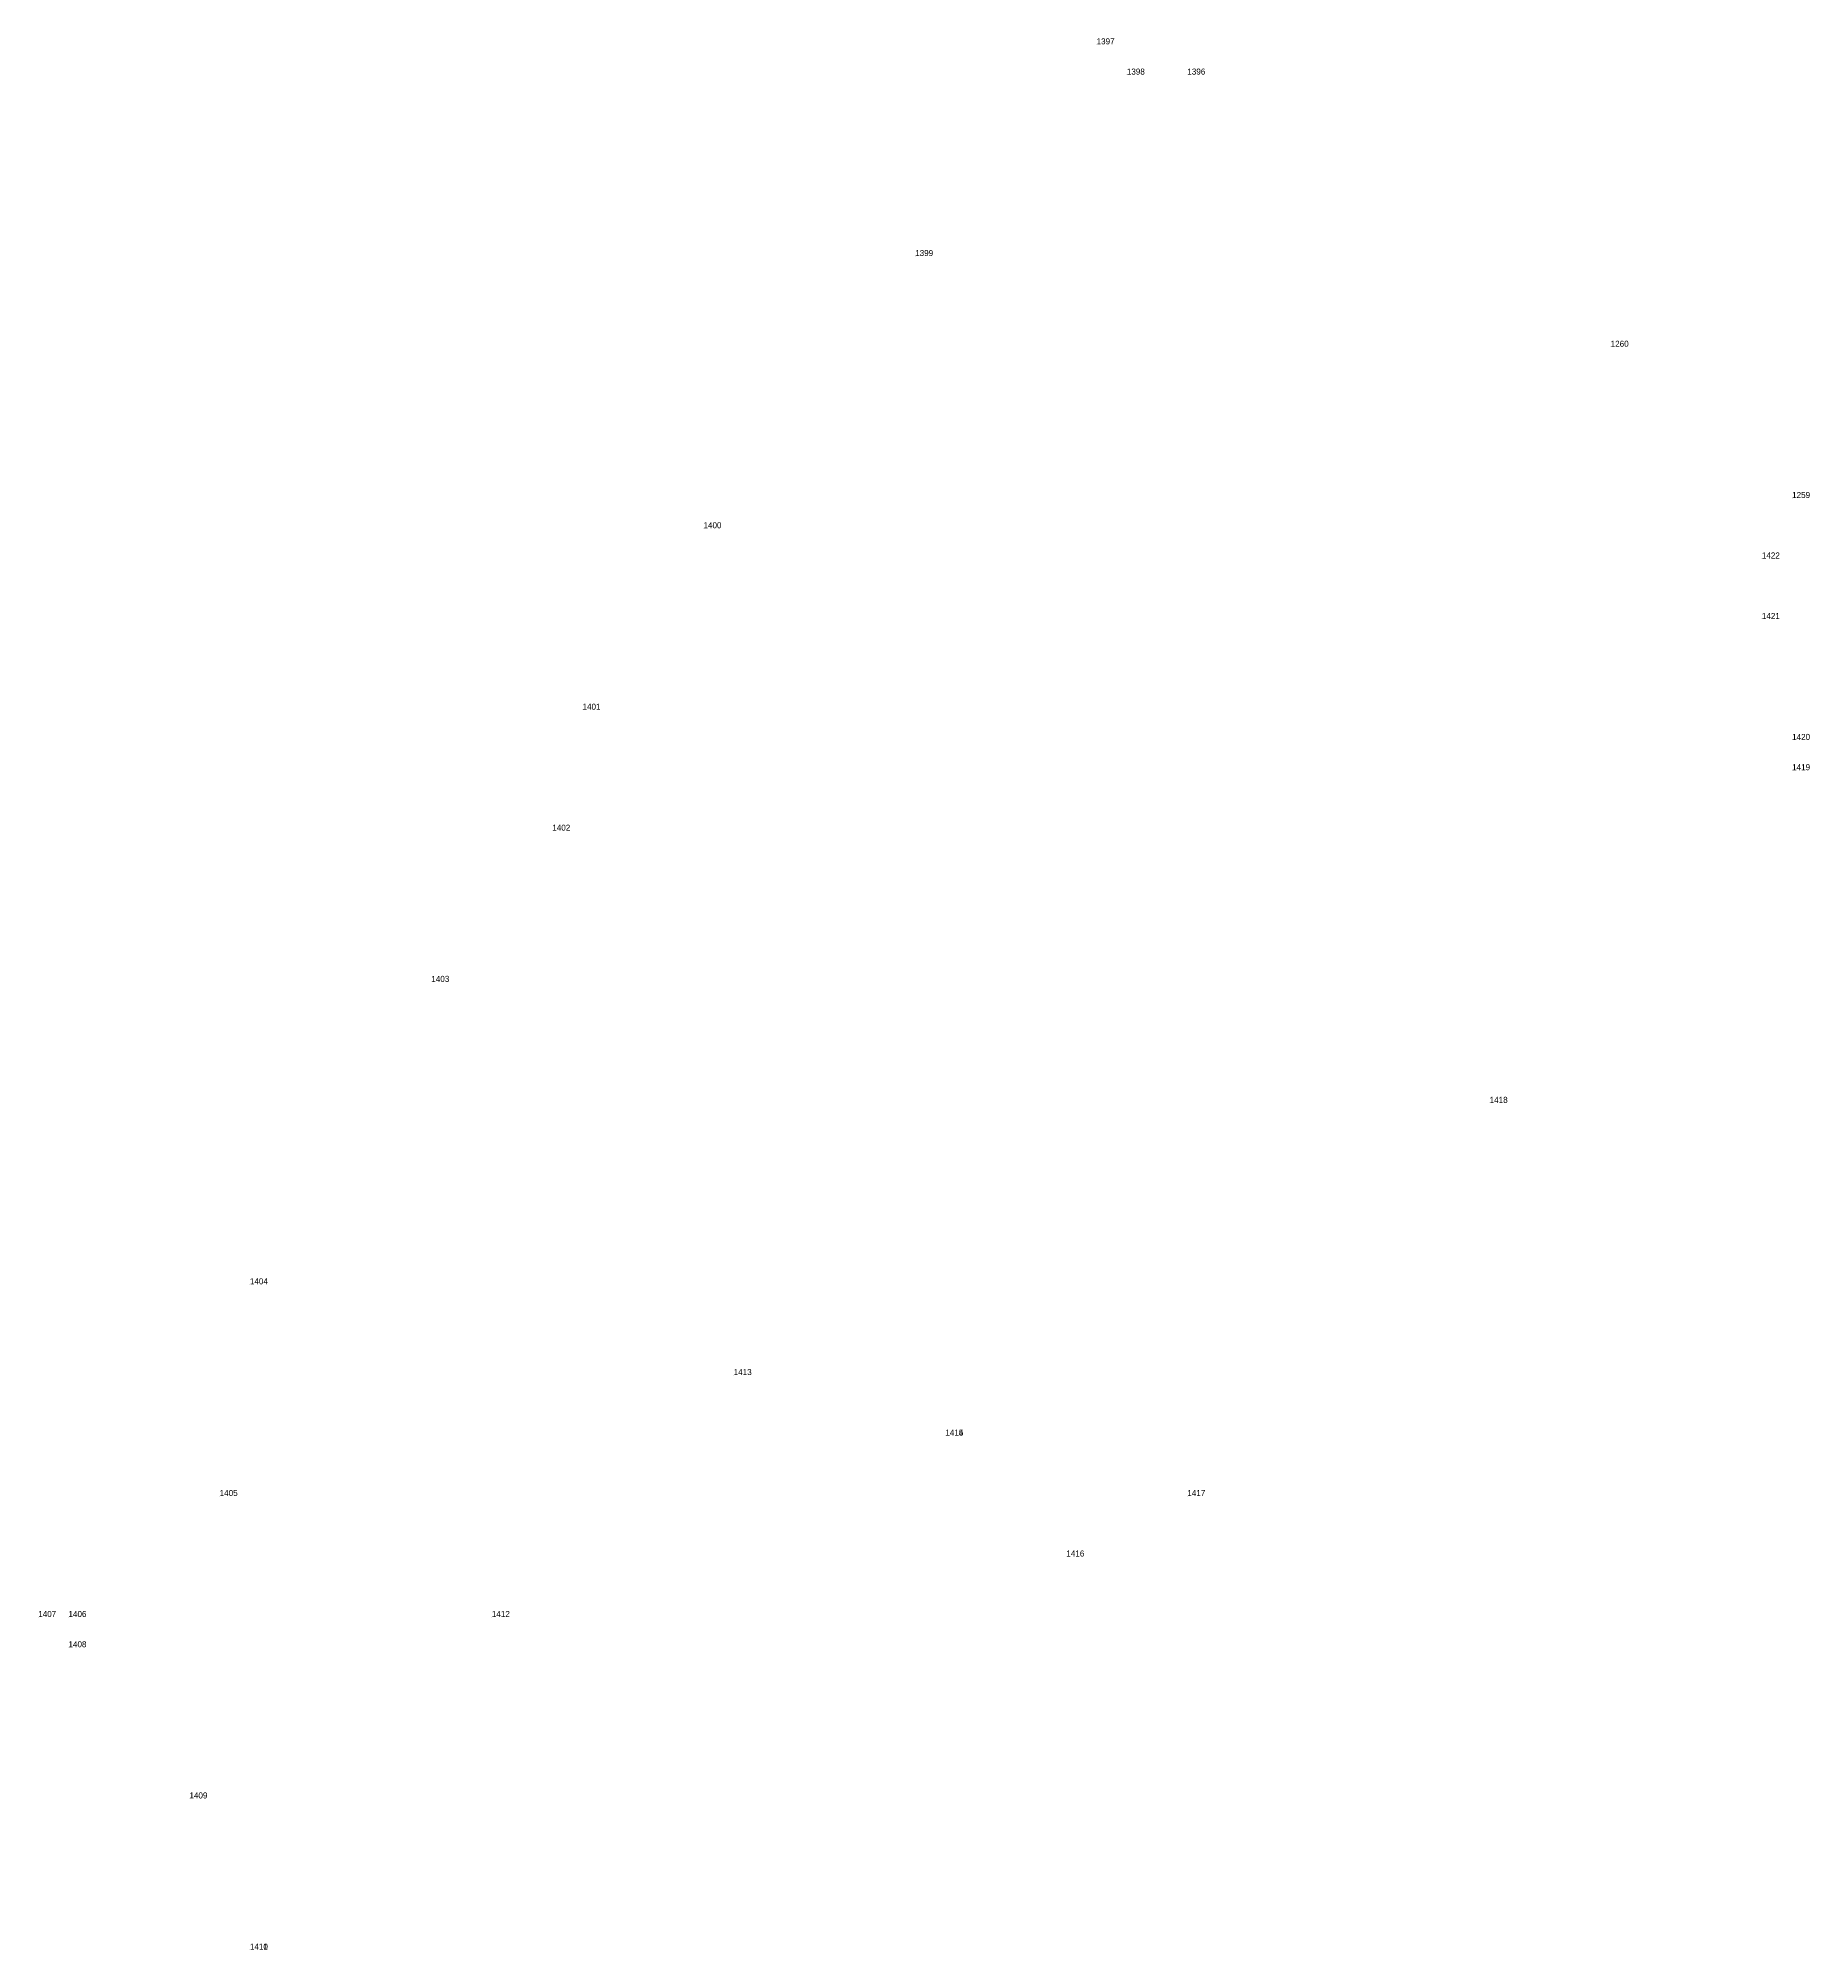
# Model space of a CAD drawing. Extents: x 535182 to 560328, y 1820963 to 1852759.
# Drawn here: x 545016 to 545074.6, y 1836980 to 1837043.2 of the extents above; entities that cross this region are included whole.
import ezdxf

# ---------------------------------------------------------------- set-up
doc = ezdxf.new("R2010")
doc.units = 0
doc.layers.add('Level 12', color=7, linetype='Continuous')
doc.layers.add('Level 7', color=7, linetype='Continuous')

msp = doc.modelspace()

# ---------------------------------------------------------------- texts
at = {"layer": 'Level 12'}
for s, p in [('1397', (545051, 1837043)), ('1398', (545052, 1837042)), ('1396', (545054, 1837042)), ('1399', (545045, 1837036)), ('1260', (545068, 1837033)), ('1259', (545074, 1837028)), ('1400', (545038, 1837027)), ('1422', (545073, 1837026)), ('1421', (545073, 1837024)), ('1401', (545034, 1837021)), ('1420', (545074, 1837020)), ('1419', (545074, 1837019)), ('1402', (545033, 1837017)), ('1403', (545029, 1837012)), ('1418', (545064, 1837008)), ('1404', (545023, 1837002)), ('1413', (545039, 1836999)), ('1414', (545046, 1836997)), ('1415', (545046, 1836997)), ('1405', (545022, 1836995)), ('1417', (545054, 1836995)), ('1416', (545050, 1836993)), ('1407', (545016, 1836991)), ('1406', (545017, 1836991)), ('1412', (545031, 1836991)), ('1408', (545017, 1836990)), ('1409', (545021, 1836985)), ('1410', (545023, 1836980)), ('1411', (545023, 1836980))]:
    msp.add_text(s, height=0.2, dxfattribs=at).set_placement(p)

# ---------------------------------------------------------------- linework, layer by layer
at = {"layer": 'Level 7'}
for p, q in [((545051, 1837043), (545051, 1837043)), ((545052, 1837042), (545052, 1837042)), ((545054, 1837042), (545054, 1837042)), ((545045, 1837036), (545045, 1837036)), ((545068, 1837033), (545068, 1837033)), ((545074, 1837028), (545074, 1837028)), ((545038, 1837027), (545038, 1837027)), ((545073, 1837026), (545073, 1837026)), ((545073, 1837024), (545073, 1837024)), ((545034, 1837021), (545034, 1837021)), ((545074, 1837020), (545074, 1837020)), ((545074, 1837019), (545074, 1837019)), ((545033, 1837017), (545033, 1837017)), ((545029, 1837012), (545029, 1837012)), ((545064, 1837008), (545064, 1837008)), ((545023, 1837002), (545023, 1837002)), ((545039, 1836999), (545039, 1836999)), ((545046, 1836997), (545046, 1836997)), ((545046, 1836997), (545046, 1836997)), ((545022, 1836995), (545022, 1836995)), ((545054, 1836995), (545054, 1836995)), ((545050, 1836993), (545050, 1836993)), ((545016, 1836991), (545016, 1836991)), ((545017, 1836991), (545017, 1836991)), ((545031, 1836991), (545031, 1836991)), ((545017, 1836990), (545017, 1836990)), ((545021, 1836985), (545021, 1836985)), ((545023, 1836980), (545023, 1836980)), ((545023, 1836980), (545023, 1836980))]:
    msp.add_line(p, q, dxfattribs=at)

msp.set_redraw_order([(e.dxf.handle, doc.entitydb.next_handle()) for e in msp.query("TEXT MTEXT ATTDEF DIMENSION ARC_DIMENSION")])  # texts and dimensions are drawn at this point

doc.saveas('drawing.dxf')
